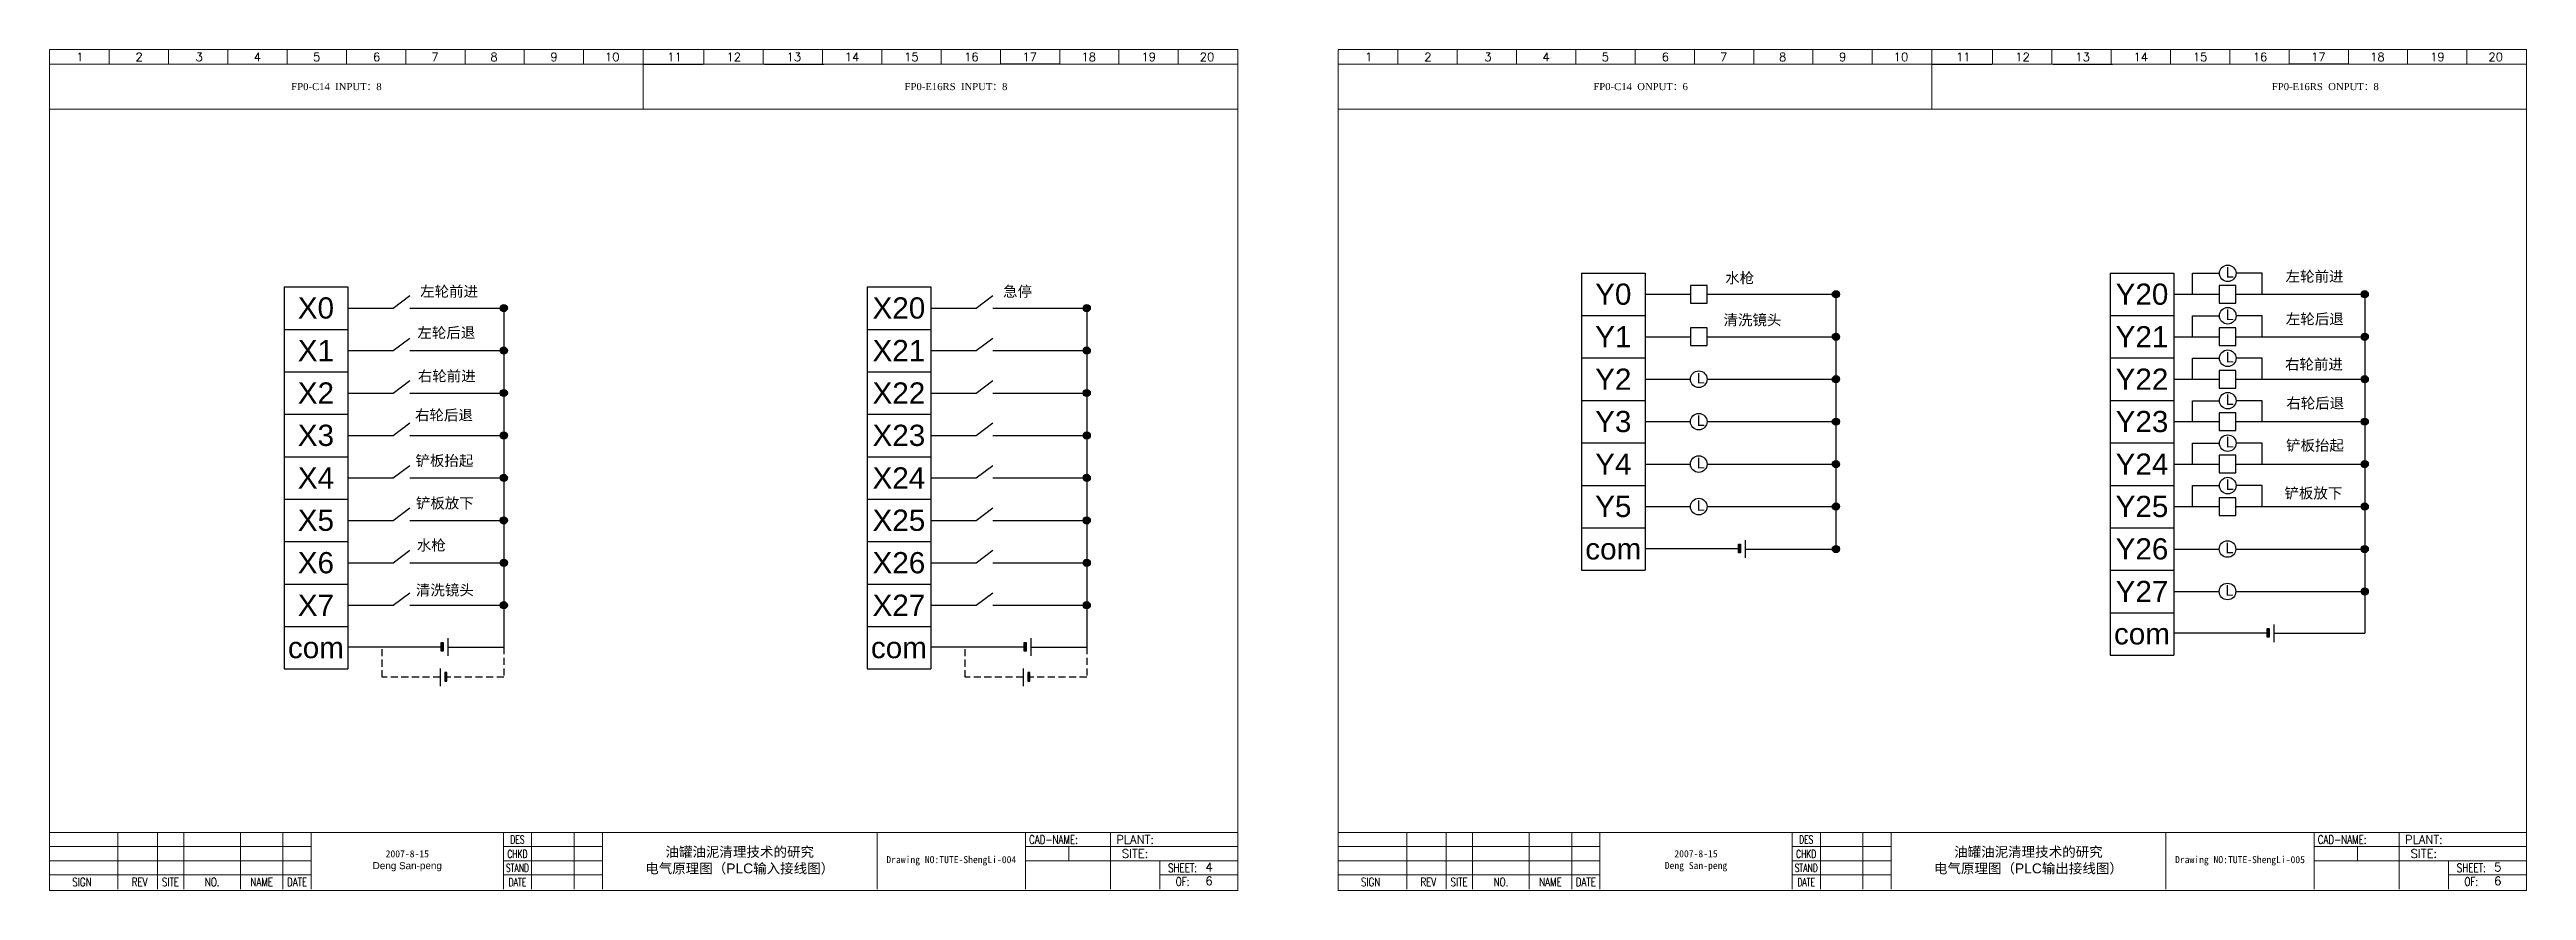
# Model space of a CAD drawing. Header units: millimetres. Extents: x 1552 to 2898, y -96 to 563.
# Drawn here: x 1552 to 2428, y -96 to 201 of the extents above; entities that cross this region are included whole.
import ezdxf
from ezdxf.enums import TextEntityAlignment as Align

# ---------------------------------------------------------------- set-up
doc = ezdxf.new("R2010")
doc.units = ezdxf.units.MM
doc.header["$LTSCALE"] = 5
doc.linetypes.add('DASHED', pattern=[0.75, 0.5, -0.25])
doc.layers.get('0').update_dxf_attribs({"lineweight": 15})
doc.layers.add('1轮廓实线层', color=7, linetype='Continuous')
doc.layers.add('6', color=1, linetype='DASHED')
doc.layers.add('2', color=4, linetype='Continuous', lineweight=15)
doc.styles.add('HZ0', font='TXT.SHX', dxfattribs={"width": 0.75, "bigfont": 'gbcbig.shx'})
doc.styles.add('ROMANC', font='ROMANC', dxfattribs={"height": 4})
doc.styles.get("Standard").update_dxf_attribs({"font": 'SimSun.ttf', "height": 2.5})
doc.styles.add('W1', font='ROMANC')

msp = doc.modelspace()

# ---------------------------------------------------------------- texts
at = {"color": 0, "style": 'ROMANC'}
for s, p in [('4', (1960.61, -88.93)), ('5', (2416.15, -88.93)), ('6', (1960.61, -93.77)), ('6', (2416.15, -93.77))]:
    msp.add_text(s, height=3, dxfattribs=at).set_placement(p)
at = {"attachment_point": 5}
for s, insert, char_height, width in [('油罐油泥清理技术的研究{\\fSimSun|b0|i0|c134|p54;\\P}电气原理图（{\\fArial|b0|i0|c0|p32;PLC}输入接线图）', (1795.97, -85.18), 3.5, 97.1017), ('Drawing NO:TUTE-ShengLi-004', (1870.77, -85.18), 2.5, 52.5), ('油罐油泥清理技术的研究{\\fSimSun|b0|i0|c134|p54;\\P}电气原理图（{\\fArial|b0|i0|c0|p32;PLC}输出接线图）', (2251.51, -85.18), 3.5, 97.1017), ('Drawing NO:TUTE-ShengLi-005', (2326.31, -85.18), 2.5, 52.5)]:
    msp.add_mtext(s, dxfattribs=dict(at, insert=insert, char_height=char_height, width=width))
at = {"layer": '1轮廓实线层'}
for s, insert, char_height, width, attachment_point in [('{\\fTimes New Roman|b0|i0|c0|p18;FP0-C14  INPUT}：{\\fTimes New Roman|b0|i0|c0|p18;8}', (1653.43, 188.34), 2.5, 146.8743, 5), ('{\\fTimes New Roman|b0|i0|c0|p18;FP0-E16RS  INPUT}：{\\fTimes New Roman|b0|i0|c0|p18;8}', (1872.43, 188.34), 2.5, 126.3242, 5), ('{\\fTimes New Roman|b0|i0|c0|p18;FP0-C14  ONPUT}：{\\fTimes New Roman|b0|i0|c0|p18;6}', (2114.43, 188.34), 2.5, 146.8743, 5), ('{\\fTimes New Roman|b0|i0|c0|p18;FP0-E16RS  ONPUT}：{\\fTimes New Roman|b0|i0|c0|p18;8}', (2356.46, 188.34), 2.5, 126.3242, 5), ('\\pt11.25;水枪', (2144.34, 122.62), 3.75, 39.9987, 1), ('{\\fArial|b0|i0|c0|p32;L}', (2321.22, 124.63), 3.75, 3.755, 1), ('左轮前进', (2342.43, 123.16), 3.75, 27.2353, 1), ('{\\fArial|b0|i0|c0|p32;X0}', (1646.17, 110.09), 7.5, 22.5, 5), ('左轮前进', (1683.02, 117.86), 3.75, 27.2353, 1), ('{\\fArial|b0|i0|c0|p32;X20}', (1852.25, 110.09), 7.5, 22.5, 5), ('急停', (1889.09, 117.86), 3.75, 27.2353, 1), ('{\\fArial|b0|i0|c0|p32;Y0}', (2104.77, 114.97), 7.5, 22.5, 5), ('{\\fArial|b0|i0|c0|p32;Y20}', (2291.66, 114.97), 7.5, 22.5, 5), ('清洗镜头', (2143.73, 107.79), 3.75, 27.2353, 1), ('{\\fArial|b0|i0|c0|p32;L}', (2321.22, 109.63), 3.75, 3.755, 1), ('左轮后退', (2342.51, 108.11), 3.75, 27.2353, 1), ('{\\fArial|b0|i0|c0|p32;X1}', (1646.17, 95.09), 7.5, 22.5, 5), ('左轮后退', (1682.04, 103.28), 3.75, 27.2353, 1), ('{\\fArial|b0|i0|c0|p32;X21}', (1852.25, 95.09), 7.5, 22.5, 5), ('{\\fArial|b0|i0|c0|p32;Y1}', (2104.77, 99.97), 7.5, 22.5, 5), ('{\\fArial|b0|i0|c0|p32;Y21}', (2291.66, 99.97), 7.5, 22.5, 5), ('右轮前进', (1682.18, 87.96), 3.75, 27.2353, 1), ('{\\fArial|b0|i0|c0|p32;Y2}', (2104.77, 84.97), 7.5, 22.5, 5), ('{\\fArial|b0|i0|c0|p32;Y22}', (2291.66, 84.97), 7.5, 22.5, 5), ('{\\fArial|b0|i0|c0|p32;L}', (2321.22, 94.63), 3.75, 3.755, 1), ('右轮前进', (2342.21, 92.12), 3.75, 27.2353, 1), ('{\\fArial|b0|i0|c0|p32;X2}', (1646.17, 80.09), 7.5, 22.5, 5), ('{\\fArial|b0|i0|c0|p32;X22}', (1852.25, 80.09), 7.5, 22.5, 5), ('{\\fArial|b0|i0|c0|p32;L}', (2134.25, 87.22), 3.75, 3.755, 1), ('{\\fArial|b0|i0|c0|p32;L}', (2321.22, 79.63), 3.75, 3.755, 1), ('右轮后退', (2342.67, 78.4), 3.75, 27.2353, 1), ('右轮后退', (1681.2, 74.17), 3.75, 27.2353, 1), ('{\\fArial|b0|i0|c0|p32;Y3}', (2104.77, 69.97), 7.5, 22.5, 5), ('{\\fArial|b0|i0|c0|p32;L}', (2134.25, 72.22), 3.75, 3.755, 1), ('{\\fArial|b0|i0|c0|p32;Y23}', (2291.66, 69.97), 7.5, 22.5, 5), ('{\\fArial|b0|i0|c0|p32;X3}', (1646.17, 65.09), 7.5, 22.5, 5), ('{\\fArial|b0|i0|c0|p32;X23}', (1852.25, 65.09), 7.5, 22.5, 5), ('{\\fArial|b0|i0|c0|p32;L}', (2321.22, 64.63), 3.75, 3.755, 1), ('铲板抬起', (2342.58, 63.47), 3.75, 27.2353, 1), ('{\\fArial|b0|i0|c0|p32;X4}', (1646.17, 50.09), 7.5, 22.5, 5), ('铲板抬起', (1681.37, 58.06), 3.75, 27.2353, 1), ('{\\fArial|b0|i0|c0|p32;X24}', (1852.25, 50.09), 7.5, 22.5, 5), ('{\\fArial|b0|i0|c0|p32;Y4}', (2104.77, 54.97), 7.5, 22.5, 5), ('{\\fArial|b0|i0|c0|p32;L}', (2134.25, 57.22), 3.75, 3.755, 1), ('{\\fArial|b0|i0|c0|p32;Y24}', (2291.66, 54.97), 7.5, 22.5, 5), ('{\\fArial|b0|i0|c0|p32;Y25}', (2291.66, 39.97), 7.5, 22.5, 5), ('{\\fArial|b0|i0|c0|p32;L}', (2321.22, 49.63), 3.75, 3.755, 1), ('铲板放下', (2342.01, 46.59), 3.75, 27.2353, 1), ('{\\fArial|b0|i0|c0|p32;X5}', (1646.17, 35.09), 7.5, 22.5, 5), ('铲板放下', (1681.51, 43.07), 3.75, 27.2353, 1), ('{\\fArial|b0|i0|c0|p32;X25}', (1852.25, 35.09), 7.5, 22.5, 5), ('{\\fArial|b0|i0|c0|p32;Y5}', (2104.77, 39.97), 7.5, 22.5, 5), ('{\\fArial|b0|i0|c0|p32;L}', (2134.25, 42.22), 3.75, 3.755, 1), ('\\pt11.25;水枪', (1681.84, 28.18), 3.75, 39.9987, 1), ('{\\fArial|b0|i0|c0|p32;com}', (2104.77, 24.97), 7.5, 22.5, 5), ('{\\fArial|b0|i0|c0|p32;Y26}', (2291.66, 24.97), 7.5, 22.5, 5), ('{\\fArial|b0|i0|c0|p32;L}', (2321.14, 27.22), 3.75, 3.755, 1), ('{\\fArial|b0|i0|c0|p32;X6}', (1646.17, 20.09), 7.5, 22.5, 5), ('{\\fArial|b0|i0|c0|p32;X26}', (1852.25, 20.09), 7.5, 22.5, 5), ('{\\fArial|b0|i0|c0|p32;X7}', (1646.17, 5.09), 7.5, 22.5, 5), ('清洗镜头', (1681.51, 12.34), 3.75, 27.2353, 1), ('{\\fArial|b0|i0|c0|p32;X27}', (1852.25, 5.09), 7.5, 22.5, 5), ('{\\fArial|b0|i0|c0|p32;Y27}', (2291.66, 9.97), 7.5, 22.5, 5), ('{\\fArial|b0|i0|c0|p32;L}', (2321.14, 12.22), 3.75, 3.755, 1), ('{\\fArial|b0|i0|c0|p32;com}', (1646.17, -9.91), 7.5, 22.5, 5), ('{\\fArial|b0|i0|c0|p32;com}', (1852.25, -9.91), 7.5, 22.5, 5), ('{\\fArial|b0|i0|c0|p32;com}', (2291.66, -5.03), 7.5, 22.5, 5), ('2007-8-15\\P{\\fArial|b0|i0|c0|p32;Deng San-peng}', (1678.47, -85.18), 2.5, 67.8983, 5), ('2007-8-15\\PDeng San-peng', (2134.01, -85.18), 2.5, 67.8983, 5)]:
    msp.add_mtext(s, dxfattribs=dict(at, insert=insert, char_height=char_height, width=width, attachment_point=attachment_point))
at = {"layer": '2', "color": 0, "style": 'W1'}
for s, p in [('1', (1562.75, 198.84)), ('2', (1583.69, 198.84)), ('3', (1604.9, 198.84)), ('4', (1625.48, 198.84)), ('5', (1646.44, 198.84)), ('6', (1667.66, 198.84)), ('7', (1688.24, 198.84)), ('8', (1709.12, 198.84)), ('9', (1730.33, 198.84)), ('10', (1750.91, 198.84)), ('11', (1772.96, 198.84)), ('12', (1793.9, 198.84)), ('13', (1815.12, 198.84)), ('14', (1835.7, 198.84)), ('15', (1856.65, 198.84)), ('16', (1877.87, 198.84)), ('17', (1898.45, 198.84)), ('18', (1919.33, 198.84)), ('19', (1940.55, 198.84)), ('20', (1961.13, 198.84)), ('1', (2018.29, 198.84)), ('2', (2039.23, 198.84)), ('3', (2060.45, 198.84)), ('4', (2081.03, 198.84)), ('5', (2101.98, 198.84)), ('6', (2123.2, 198.84)), ('7', (2143.78, 198.84)), ('8', (2164.66, 198.84)), ('9', (2185.87, 198.84)), ('10', (2206.45, 198.84)), ('11', (2228.5, 198.84)), ('12', (2249.44, 198.84)), ('13', (2270.66, 198.84)), ('14', (2291.24, 198.84)), ('15', (2312.2, 198.84)), ('16', (2333.41, 198.84)), ('17', (2353.99, 198.84)), ('18', (2374.87, 198.84)), ('19', (2396.09, 198.84)), ('20', (2416.67, 198.84)), ('PLANT:', (1935.75, -77.68)), ('PLANT:', (2391.29, -77.68)), ('SITE:', (1935.75, -82.61)), ('SITE:', (2391.29, -82.61))]:
    msp.add_text(s, height=3, dxfattribs=at).set_placement(p, align=Align.MIDDLE)
at = {"layer": '2', "color": 0, "style": 'HZ0'}
for s, height, width, p in [('DES', 2.8, 0.7, (1717.42, -77.68)), ('CAD-NAME:', 3, 0.75, (1906.88, -77.68)), ('DES', 2.8, 0.7, (2172.96, -77.68)), ('CAD-NAME:', 3, 0.75, (2362.42, -77.68)), ('STAND', 2.8, 0.7, (1717.42, -87.68)), ('CHKD', 2.8, 0.7, (1717.42, -82.77)), ('SHEET:', 3, 0.75, (1952.51, -87.68)), ('STAND', 2.8, 0.7, (2172.96, -87.68)), ('CHKD', 2.8, 0.7, (2172.96, -82.77)), ('SHEET:', 3, 0.75, (2408.05, -87.68)), ('SIGN', 3, 0.75, (1563.45, -92.68)), ('REV', 3, 0.75, (1583.86, -92.68)), ('SITE', 3, 0.75, (1594.75, -92.68)), ('NO.', 3, 0.75, (1609.52, -92.68)), ('NAME', 3, 0.75, (1627.02, -92.68)), ('DATE', 3, 0.75, (1639.52, -92.68)), ('DATE', 2.8, 0.7, (1717.42, -92.77)), ('OF:', 3, 0.75, (1952.51, -92.52)), ('SIGN', 3, 0.75, (2019, -92.68)), ('REV', 3, 0.75, (2039.4, -92.68)), ('SITE', 3, 0.75, (2050.29, -92.68)), ('NO.', 3, 0.75, (2065.06, -92.68)), ('NAME', 3, 0.75, (2082.56, -92.68)), ('DATE', 3, 0.75, (2095.06, -92.68)), ('DATE', 2.8, 0.7, (2172.96, -92.77)), ('OF:', 3, 0.75, (2408.05, -92.52))]:
    msp.add_text(s, height=height, dxfattribs=dict(at, width=width)).set_placement(p, align=Align.MIDDLE)

# ---------------------------------------------------------------- hatches: boundary and pattern name
at = {"layer": '1轮廓实线层'}
h = msp.add_hatch(color=256, dxfattribs=at)
h.paths.add_polyline_path([(2184.75, 114.97), (2182.21, 114.97, -1)])
h.paths.add_polyline_path([(2184.75, 114.97, -0.414214), (2183.48, 113.7), (2183.48, 114.97)])
h.paths.add_polyline_path([(2183.48, 113.7, -0.414214), (2182.21, 114.97), (2183.48, 114.97)])
h = msp.add_hatch(color=256, dxfattribs=at)
h.paths.add_polyline_path([(2371.65, 114.97), (2369.1, 114.97, -1)])
h.paths.add_polyline_path([(2371.65, 114.97, -0.414214), (2370.38, 113.7), (2370.38, 114.97)])
h.paths.add_polyline_path([(2370.38, 113.7, -0.414214), (2369.1, 114.97), (2370.38, 114.97)])
h = msp.add_hatch(color=256, dxfattribs=at)
h.paths.add_polyline_path([(1713.84, 110.09), (1711.29, 110.09, -1)])
h.paths.add_polyline_path([(1713.84, 110.09, -0.414214), (1712.57, 108.82), (1712.57, 110.09)])
h.paths.add_polyline_path([(1712.57, 108.82, -0.414214), (1711.29, 110.09), (1712.57, 110.09)])
h = msp.add_hatch(color=256, dxfattribs=at)
h.paths.add_polyline_path([(1919.91, 110.09), (1917.37, 110.09, -1)])
h.paths.add_polyline_path([(1919.91, 110.09, -0.414214), (1918.64, 108.82), (1918.64, 110.09)])
h.paths.add_polyline_path([(1918.64, 108.82, -0.414214), (1917.37, 110.09), (1918.64, 110.09)])
h = msp.add_hatch(color=256, dxfattribs=at)
h.paths.add_polyline_path([(1713.84, 95.09), (1711.29, 95.09, -1)])
h.paths.add_polyline_path([(1713.84, 95.09, -0.414214), (1712.57, 93.82), (1712.57, 95.09)])
h.paths.add_polyline_path([(1712.57, 93.82, -0.414214), (1711.29, 95.09), (1712.57, 95.09)])
h = msp.add_hatch(color=256, dxfattribs=at)
h.paths.add_polyline_path([(1919.91, 95.09), (1917.37, 95.09, -1)])
h.paths.add_polyline_path([(1919.91, 95.09, -0.414214), (1918.64, 93.82), (1918.64, 95.09)])
h.paths.add_polyline_path([(1918.64, 93.82, -0.414214), (1917.37, 95.09), (1918.64, 95.09)])
h = msp.add_hatch(color=256, dxfattribs=at)
h.paths.add_polyline_path([(2184.75, 99.97), (2182.21, 99.97, -1)])
h.paths.add_polyline_path([(2184.75, 99.97, -0.414214), (2183.48, 98.7), (2183.48, 99.97)])
h.paths.add_polyline_path([(2183.48, 98.7, -0.414214), (2182.21, 99.97), (2183.48, 99.97)])
h = msp.add_hatch(color=256, dxfattribs=at)
h.paths.add_polyline_path([(2371.65, 99.97), (2369.1, 99.97, -1)])
h.paths.add_polyline_path([(2371.65, 99.97, -0.414214), (2370.38, 98.7), (2370.38, 99.97)])
h.paths.add_polyline_path([(2370.38, 98.7, -0.414214), (2369.1, 99.97), (2370.38, 99.97)])
h = msp.add_hatch(color=256, dxfattribs=at)
h.paths.add_polyline_path([(1713.84, 80.09), (1711.29, 80.09, -1)])
h.paths.add_polyline_path([(1713.84, 80.09, -0.414214), (1712.57, 78.82), (1712.57, 80.09)])
h.paths.add_polyline_path([(1712.57, 78.82, -0.414214), (1711.29, 80.09), (1712.57, 80.09)])
h = msp.add_hatch(color=256, dxfattribs=at)
h.paths.add_polyline_path([(1919.91, 80.09), (1917.37, 80.09, -1)])
h.paths.add_polyline_path([(1919.91, 80.09, -0.414214), (1918.64, 78.82), (1918.64, 80.09)])
h.paths.add_polyline_path([(1918.64, 78.82, -0.414214), (1917.37, 80.09), (1918.64, 80.09)])
h = msp.add_hatch(color=256, dxfattribs=at)
h.paths.add_polyline_path([(2184.75, 84.97), (2182.21, 84.97, -1)])
h.paths.add_polyline_path([(2184.75, 84.97, -0.414214), (2183.48, 83.7), (2183.48, 84.97)])
h.paths.add_polyline_path([(2183.48, 83.7, -0.414214), (2182.21, 84.97), (2183.48, 84.97)])
h = msp.add_hatch(color=256, dxfattribs=at)
h.paths.add_polyline_path([(2371.65, 84.97), (2369.1, 84.97, -1)])
h.paths.add_polyline_path([(2371.65, 84.97, -0.414214), (2370.38, 83.7), (2370.38, 84.97)])
h.paths.add_polyline_path([(2370.38, 83.7, -0.414214), (2369.1, 84.97), (2370.38, 84.97)])
h = msp.add_hatch(color=256, dxfattribs=at)
h.paths.add_polyline_path([(2184.75, 69.97), (2182.21, 69.97, -1)])
h.paths.add_polyline_path([(2184.75, 69.97, -0.414214), (2183.48, 68.7), (2183.48, 69.97)])
h.paths.add_polyline_path([(2183.48, 68.7, -0.414214), (2182.21, 69.97), (2183.48, 69.97)])
h = msp.add_hatch(color=256, dxfattribs=at)
h.paths.add_polyline_path([(2371.65, 69.97), (2369.1, 69.97, -1)])
h.paths.add_polyline_path([(2371.65, 69.97, -0.414214), (2370.38, 68.7), (2370.38, 69.97)])
h.paths.add_polyline_path([(2370.38, 68.7, -0.414214), (2369.1, 69.97), (2370.38, 69.97)])
h = msp.add_hatch(color=256, dxfattribs=at)
h.paths.add_polyline_path([(1713.84, 65.09), (1711.29, 65.09, -1)])
h.paths.add_polyline_path([(1713.84, 65.09, -0.414214), (1712.57, 63.82), (1712.57, 65.09)])
h.paths.add_polyline_path([(1712.57, 63.82, -0.414214), (1711.29, 65.09), (1712.57, 65.09)])
h = msp.add_hatch(color=256, dxfattribs=at)
h.paths.add_polyline_path([(1919.91, 65.09), (1917.37, 65.09, -1)])
h.paths.add_polyline_path([(1919.91, 65.09, -0.414214), (1918.64, 63.82), (1918.64, 65.09)])
h.paths.add_polyline_path([(1918.64, 63.82, -0.414214), (1917.37, 65.09), (1918.64, 65.09)])
h = msp.add_hatch(color=256, dxfattribs=at)
h.paths.add_polyline_path([(2184.75, 54.97), (2182.21, 54.97, -1)])
h.paths.add_polyline_path([(2184.75, 54.97, -0.414214), (2183.48, 53.7), (2183.48, 54.97)])
h.paths.add_polyline_path([(2183.48, 53.7, -0.414214), (2182.21, 54.97), (2183.48, 54.97)])
h = msp.add_hatch(color=256, dxfattribs=at)
h.paths.add_polyline_path([(2371.65, 54.97), (2369.1, 54.97, -1)])
h.paths.add_polyline_path([(2371.65, 54.97, -0.414214), (2370.38, 53.7), (2370.38, 54.97)])
h.paths.add_polyline_path([(2370.38, 53.7, -0.414214), (2369.1, 54.97), (2370.38, 54.97)])
h = msp.add_hatch(color=256, dxfattribs=at)
h.paths.add_polyline_path([(1713.84, 50.09), (1711.29, 50.09, -1)])
h.paths.add_polyline_path([(1713.84, 50.09, -0.414214), (1712.57, 48.82), (1712.57, 50.09)])
h.paths.add_polyline_path([(1712.57, 48.82, -0.414214), (1711.29, 50.09), (1712.57, 50.09)])
h = msp.add_hatch(color=256, dxfattribs=at)
h.paths.add_polyline_path([(1919.91, 50.09), (1917.37, 50.09, -1)])
h.paths.add_polyline_path([(1919.91, 50.09, -0.414214), (1918.64, 48.82), (1918.64, 50.09)])
h.paths.add_polyline_path([(1918.64, 48.82, -0.414214), (1917.37, 50.09), (1918.64, 50.09)])
h = msp.add_hatch(color=256, dxfattribs=at)
h.paths.add_polyline_path([(1713.84, 35.09), (1711.29, 35.09, -1)])
h.paths.add_polyline_path([(1713.84, 35.09, -0.414214), (1712.57, 33.82), (1712.57, 35.09)])
h.paths.add_polyline_path([(1712.57, 33.82, -0.414214), (1711.29, 35.09), (1712.57, 35.09)])
h = msp.add_hatch(color=256, dxfattribs=at)
h.paths.add_polyline_path([(1919.91, 35.09), (1917.37, 35.09, -1)])
h.paths.add_polyline_path([(1919.91, 35.09, -0.414214), (1918.64, 33.82), (1918.64, 35.09)])
h.paths.add_polyline_path([(1918.64, 33.82, -0.414214), (1917.37, 35.09), (1918.64, 35.09)])
h = msp.add_hatch(color=256, dxfattribs=at)
h.paths.add_polyline_path([(2184.75, 39.97), (2182.21, 39.97, -1)])
h.paths.add_polyline_path([(2184.75, 39.97, -0.414214), (2183.48, 38.7), (2183.48, 39.97)])
h.paths.add_polyline_path([(2183.48, 38.7, -0.414214), (2182.21, 39.97), (2183.48, 39.97)])
h = msp.add_hatch(color=256, dxfattribs=at)
h.paths.add_polyline_path([(2371.65, 39.97), (2369.1, 39.97, -1)])
h.paths.add_polyline_path([(2371.65, 39.97, -0.414214), (2370.38, 38.7), (2370.38, 39.97)])
h.paths.add_polyline_path([(2370.38, 38.7, -0.414214), (2369.1, 39.97), (2370.38, 39.97)])
for points in [[(2149.78, 26.65), (2148.99, 26.65), (2148.99, 23.57), (2149.78, 23.57)], [(1691.18, -8.01), (1690.39, -8.01), (1690.39, -11.1), (1691.18, -11.1)], [(1897.26, -8.01), (1896.47, -8.01), (1896.47, -11.1), (1897.26, -11.1)], [(2336.67, -3.13), (2335.88, -3.13), (2335.88, -6.22), (2336.67, -6.22)], [(1691.7, -18.68), (1692.49, -18.68), (1692.49, -21.76), (1691.7, -21.76)], [(1897.77, -18.68), (1898.56, -18.68), (1898.56, -21.76), (1897.77, -21.76)]]:
    msp.add_hatch(color=256, dxfattribs=at).paths.add_polyline_path(points)
h = msp.add_hatch(color=256, dxfattribs=at)
h.paths.add_polyline_path([(1713.84, 20.09), (1711.29, 20.09, -1)])
h.paths.add_polyline_path([(1713.84, 20.09, -0.414214), (1712.57, 18.82), (1712.57, 20.09)])
h.paths.add_polyline_path([(1712.57, 18.82, -0.414214), (1711.29, 20.09), (1712.57, 20.09)])
h = msp.add_hatch(color=256, dxfattribs=at)
h.paths.add_polyline_path([(1919.91, 20.09), (1917.37, 20.09, -1)])
h.paths.add_polyline_path([(1919.91, 20.09, -0.414214), (1918.64, 18.82), (1918.64, 20.09)])
h.paths.add_polyline_path([(1918.64, 18.82, -0.414214), (1917.37, 20.09), (1918.64, 20.09)])
h = msp.add_hatch(color=256, dxfattribs=at)
h.paths.add_polyline_path([(2184.75, 24.97), (2182.21, 24.97, -1)])
h.paths.add_polyline_path([(2184.75, 24.97, -0.414214), (2183.48, 23.7), (2183.48, 24.97)])
h.paths.add_polyline_path([(2183.48, 23.7, -0.414214), (2182.21, 24.97), (2183.48, 24.97)])
h = msp.add_hatch(color=256, dxfattribs=at)
h.paths.add_polyline_path([(2371.65, 24.97), (2369.1, 24.97, -1)])
h.paths.add_polyline_path([(2371.65, 24.97, -0.414214), (2370.38, 23.7), (2370.38, 24.97)])
h.paths.add_polyline_path([(2370.38, 23.7, -0.414214), (2369.1, 24.97), (2370.38, 24.97)])
h = msp.add_hatch(color=256, dxfattribs=at)
h.paths.add_polyline_path([(2371.65, 9.97), (2369.1, 9.97, -1)])
h.paths.add_polyline_path([(2371.65, 9.97, -0.414214), (2370.38, 8.7), (2370.38, 9.97)])
h.paths.add_polyline_path([(2370.38, 8.7, -0.414214), (2369.1, 9.97), (2370.38, 9.97)])
h = msp.add_hatch(color=256, dxfattribs=at)
h.paths.add_polyline_path([(1713.84, 5.09), (1711.29, 5.09, -1)])
h.paths.add_polyline_path([(1713.84, 5.09, -0.414214), (1712.57, 3.82), (1712.57, 5.09)])
h.paths.add_polyline_path([(1712.57, 3.82, -0.414214), (1711.29, 5.09), (1712.57, 5.09)])
h = msp.add_hatch(color=256, dxfattribs=at)
h.paths.add_polyline_path([(1919.91, 5.09), (1917.37, 5.09, -1)])
h.paths.add_polyline_path([(1919.91, 5.09, -0.414214), (1918.64, 3.82), (1918.64, 5.09)])
h.paths.add_polyline_path([(1918.64, 3.82, -0.414214), (1917.37, 5.09), (1918.64, 5.09)])

# ---------------------------------------------------------------- linework, layer by layer
at = {"color": 0}
for p, q in [((1972.02, 201.44), (1552.02, 201.44)), ((2427.56, 201.44), (2007.56, 201.44)), ((1919.52, -75.18), (1927.02, -75.18)), ((2375.06, -75.18), (2382.56, -75.18))]:
    msp.add_line(p, q, dxfattribs=at)
at = {"linetype": 'Continuous'}
for p, q in [((1573.06, 201.41), (1573.06, 196.34)), ((1594.03, 196.29), (1594.03, 201.41)), ((1615.01, 201.41), (1615.01, 196.34)), ((1635.98, 201.41), (1635.98, 196.34)), ((1656.95, 201.41), (1656.95, 196.34)), ((1677.92, 201.41), (1677.92, 196.34)), ((1698.9, 201.41), (1698.9, 196.34)), ((1719.76, 201.41), (1719.76, 196.29)), ((1740.79, 201.41), (1740.79, 196.34)), ((1761.8, 201.41), (1761.8, 180.34)), ((1783.27, 201.41), (1783.27, 196.34)), ((1804.25, 196.34), (1804.25, 201.41)), ((1825.22, 201.41), (1825.22, 196.34)), ((1846.19, 201.41), (1846.19, 196.34)), ((1867.16, 201.41), (1867.16, 196.34)), ((1888.14, 201.41), (1888.14, 196.34)), ((1909.11, 201.41), (1909.11, 196.34)), ((1929.98, 201.41), (1929.98, 196.29)), ((1951, 201.41), (1951, 196.34)), ((2028.6, 201.41), (2028.6, 196.34)), ((2049.57, 196.29), (2049.57, 201.41)), ((2070.55, 201.41), (2070.55, 196.34)), ((2091.52, 201.41), (2091.52, 196.34)), ((2112.49, 201.41), (2112.49, 196.34)), ((2133.46, 201.41), (2133.46, 196.34)), ((2154.44, 201.41), (2154.44, 196.34)), ((2175.3, 201.41), (2175.3, 196.29)), ((2196.33, 201.41), (2196.33, 196.34)), ((2217.35, 201.41), (2217.35, 180.34)), ((2238.82, 201.41), (2238.82, 196.34)), ((2259.79, 196.34), (2259.79, 201.41)), ((2280.76, 201.41), (2280.76, 196.34)), ((2301.73, 201.41), (2301.73, 196.34)), ((2322.71, 201.41), (2322.71, 196.34)), ((2343.68, 201.41), (2343.68, 196.34)), ((2364.65, 201.41), (2364.65, 196.34)), ((2385.52, 201.41), (2385.52, 196.29)), ((2406.54, 201.41), (2406.54, 196.34))]:
    msp.add_line(p, q, dxfattribs=at)
at = {"layer": '1轮廓实线层'}
for p, q in [((1761.99, 196.34), (1783, 196.34)), ((1761.99, 196.34), (1783, 196.34)), ((1804.7, 196.34), (1825.72, 196.34)), ((1888.14, 196.39), (1909.15, 196.39)), ((2217.53, 196.34), (2238.55, 196.34)), ((2217.53, 196.34), (2238.55, 196.34)), ((2260.24, 196.34), (2281.26, 196.34)), ((2343.68, 196.39), (2364.69, 196.39)), ((1634.92, 117.59), (1634.92, 57.59)), ((1634.92, 117.59), (1657.42, 117.59)), ((1657.42, 117.59), (1657.42, -17.41)), ((1673.46, 110.09), (1679.32, 114.52)), ((1841, 117.59), (1863.5, 117.59)), ((1841, 117.59), (1841, 57.59)), ((1863.5, 117.59), (1863.5, -17.41)), ((1879.53, 110.09), (1885.4, 114.52)), ((2093.52, 122.47), (2093.52, 62.47)), ((2093.52, 122.47), (2116.02, 122.47)), ((2116.02, 122.47), (2116.02, 17.47)), ((2116.02, 114.97), (2132.05, 114.97)), ((2137.91, 114.97), (2183.48, 114.97)), ((2183.48, 116.24), (2183.48, 55.19)), ((2280.41, 122.47), (2302.91, 122.47)), ((2280.41, 122.47), (2280.41, 62.47)), ((2302.91, 122.47), (2302.91, -12.53)), ((2302.91, 114.97), (2318.95, 114.97)), ((2309.57, 114.97), (2309.57, 122.38)), ((2309.57, 122.38), (2319.03, 122.38)), ((2324.81, 114.97), (2370.38, 114.97)), ((2334.19, 122.38), (2324.89, 122.38)), ((2334.19, 114.97), (2334.19, 122.38)), ((2370.38, 116.24), (2370.38, 55.19)), ((1657.42, 110.09), (1673.46, 110.09)), ((1679.32, 110.09), (1712.57, 110.09)), ((1712.57, 111.36), (1712.57, 50.31)), ((1863.5, 110.09), (1879.53, 110.09)), ((1885.4, 110.09), (1918.64, 110.09)), ((1918.64, 111.36), (1918.64, 50.31)), ((2093.52, 107.47), (2116.02, 107.47)), ((2280.41, 107.47), (2302.91, 107.47)), ((2309.57, 107.38), (2319.03, 107.38)), ((2309.57, 99.97), (2309.57, 107.38)), ((2334.19, 107.38), (2324.89, 107.38)), ((2334.19, 99.97), (2334.19, 107.38)), ((1634.92, 102.59), (1657.42, 102.59)), ((1673.46, 95.09), (1679.32, 99.52)), ((1841, 102.59), (1863.5, 102.59)), ((1879.53, 95.09), (1885.4, 99.52)), ((2116.02, 99.97), (2132.05, 99.97)), ((2137.91, 99.97), (2183.48, 99.97)), ((2302.91, 99.97), (2318.95, 99.97)), ((2324.81, 99.97), (2370.38, 99.97)), ((1634.92, 87.59), (1657.42, 87.59)), ((1657.42, 95.09), (1673.46, 95.09)), ((1679.32, 95.09), (1712.57, 95.09)), ((1841, 87.59), (1863.5, 87.59)), ((1863.5, 95.09), (1879.53, 95.09)), ((1885.4, 95.09), (1918.64, 95.09)), ((2093.52, 92.47), (2116.02, 92.47)), ((2280.41, 92.47), (2302.91, 92.47)), ((2309.57, 84.97), (2309.57, 92.38)), ((2309.57, 92.38), (2319.03, 92.38)), ((2334.19, 92.38), (2324.89, 92.38)), ((2334.19, 84.97), (2334.19, 92.38)), ((1657.42, 80.09), (1673.46, 80.09)), ((1673.46, 80.09), (1679.32, 84.52)), ((1679.32, 80.09), (1712.57, 80.09)), ((1863.5, 80.09), (1879.53, 80.09)), ((1879.53, 80.09), (1885.4, 84.52)), ((1885.4, 80.09), (1918.64, 80.09)), ((2116.02, 84.97), (2132.05, 84.97)), ((2137.91, 84.97), (2183.48, 84.97)), ((2302.91, 84.97), (2318.95, 84.97)), ((2324.81, 84.97), (2370.38, 84.97)), ((1634.92, 72.59), (1657.42, 72.59)), ((1841, 72.59), (1863.5, 72.59)), ((2093.52, 77.47), (2116.02, 77.47)), ((2280.41, 77.47), (2302.91, 77.47)), ((2309.57, 77.38), (2319.03, 77.38)), ((2309.57, 69.97), (2309.57, 77.38)), ((2334.19, 77.38), (2324.89, 77.38)), ((2334.19, 69.97), (2334.19, 77.38)), ((1657.42, 65.09), (1673.46, 65.09)), ((1673.46, 65.09), (1679.32, 69.52)), ((1679.32, 65.09), (1712.57, 65.09)), ((1863.5, 65.09), (1879.53, 65.09)), ((1879.53, 65.09), (1885.4, 69.52)), ((1885.4, 65.09), (1918.64, 65.09)), ((2093.52, 62.47), (2116.02, 62.47)), ((2093.52, 62.47), (2093.52, 17.47)), ((2093.52, 62.47), (2116.02, 62.47)), ((2093.52, 62.47), (2116.02, 62.47)), ((2116.02, 69.97), (2132.05, 69.97)), ((2116.02, 62.47), (2116.02, 54.97)), ((2137.91, 69.97), (2183.48, 69.97)), ((2280.41, 62.47), (2302.91, 62.47)), ((2280.41, 62.47), (2302.91, 62.47)), ((2280.41, 62.47), (2280.41, -12.53)), ((2280.41, 62.47), (2302.91, 62.47)), ((2302.91, 69.97), (2318.95, 69.97)), ((2302.91, 62.47), (2302.91, 54.97)), ((2309.57, 54.97), (2309.57, 62.38)), ((2309.57, 62.38), (2319.03, 62.38)), ((2324.81, 69.97), (2370.38, 69.97)), ((2334.19, 62.38), (2324.89, 62.38)), ((2334.19, 54.97), (2334.19, 62.38)), ((1634.92, 57.59), (1657.42, 57.59)), ((1634.92, 57.59), (1634.92, -17.41)), ((1634.92, 57.59), (1657.42, 57.59)), ((1634.92, 57.59), (1657.42, 57.59)), ((1657.42, 57.59), (1657.42, 50.09)), ((1673.46, 50.09), (1679.32, 54.52)), ((1841, 57.59), (1863.5, 57.59)), ((1841, 57.59), (1863.5, 57.59)), ((1841, 57.59), (1841, -17.41)), ((1841, 57.59), (1863.5, 57.59)), ((1863.5, 57.59), (1863.5, 50.09)), ((1879.53, 50.09), (1885.4, 54.52)), ((2116.02, 54.97), (2132.05, 54.97)), ((2137.91, 54.97), (2183.48, 54.97)), ((2183.48, 56.24), (2183.48, 25.72)), ((2302.91, 54.97), (2318.95, 54.97)), ((2324.81, 54.97), (2370.38, 54.97)), ((2370.38, 56.24), (2370.38, -4.81)), ((1657.42, 50.09), (1673.46, 50.09)), ((1679.32, 50.09), (1712.57, 50.09)), ((1712.57, 51.36), (1712.57, -9.69)), ((1863.5, 50.09), (1879.53, 50.09)), ((1885.4, 50.09), (1918.64, 50.09)), ((1918.64, 51.36), (1918.64, -9.69)), ((2093.52, 47.47), (2116.02, 47.47)), ((2280.41, 47.47), (2302.91, 47.47)), ((2309.57, 47.38), (2319.03, 47.38)), ((2309.57, 39.97), (2309.57, 47.38)), ((2334.19, 47.38), (2324.89, 47.38)), ((2334.19, 39.97), (2334.19, 47.38)), ((1634.92, 42.59), (1657.42, 42.59)), ((1657.42, 35.09), (1673.46, 35.09)), ((1673.46, 35.09), (1679.32, 39.52)), ((1679.32, 35.09), (1712.57, 35.09)), ((1841, 42.59), (1863.5, 42.59)), ((1863.5, 35.09), (1879.53, 35.09)), ((1879.53, 35.09), (1885.4, 39.52)), ((1885.4, 35.09), (1918.64, 35.09)), ((2116.02, 39.97), (2132.05, 39.97)), ((2137.91, 39.97), (2183.48, 39.97)), ((2302.91, 39.97), (2318.95, 39.97)), ((2324.81, 39.97), (2370.38, 39.97)), ((1634.92, 27.59), (1657.42, 27.59)), ((1841, 27.59), (1863.5, 27.59)), ((2093.52, 32.47), (2116.02, 32.47)), ((2151.37, 28.11), (2151.37, 21.84)), ((2280.41, 32.47), (2302.91, 32.47)), ((1657.42, 20.09), (1673.46, 20.09)), ((1673.46, 20.09), (1679.32, 24.52)), ((1679.32, 20.09), (1712.57, 20.09)), ((1863.5, 20.09), (1879.53, 20.09)), ((1879.53, 20.09), (1885.4, 24.52)), ((1885.4, 20.09), (1918.64, 20.09)), ((2116.02, 25.11), (2148.99, 25.11)), ((2151.37, 24.97), (2183.48, 24.97)), ((2302.91, 24.97), (2318.95, 24.97)), ((2324.81, 24.97), (2370.38, 24.97)), ((1634.92, 12.59), (1657.42, 12.59)), ((1673.46, 5.09), (1679.32, 9.52)), ((1841, 12.59), (1863.5, 12.59)), ((1879.53, 5.09), (1885.4, 9.52)), ((2093.52, 17.47), (2116.02, 17.47)), ((2280.41, 17.47), (2302.91, 17.47)), ((2302.91, 9.97), (2318.95, 9.97)), ((2324.81, 9.97), (2370.38, 9.97)), ((1657.42, 5.09), (1673.46, 5.09)), ((1679.32, 5.09), (1712.57, 5.09)), ((1863.5, 5.09), (1879.53, 5.09)), ((1885.4, 5.09), (1918.64, 5.09)), ((2280.41, 2.47), (2302.91, 2.47)), ((1634.92, -2.41), (1657.42, -2.41)), ((1692.78, -6.56), (1692.78, -12.82)), ((1841, -2.41), (1863.5, -2.41)), ((1898.85, -6.56), (1898.85, -12.82)), ((2302.91, -4.67), (2335.88, -4.67)), ((2338.27, -1.68), (2338.27, -7.94)), ((2338.27, -4.81), (2370.38, -4.81)), ((1634.92, -17.41), (1657.42, -17.41)), ((1657.42, -9.55), (1690.39, -9.55)), ((1690.11, -17.23), (1690.11, -23.49)), ((1692.78, -9.69), (1712.57, -9.69)), ((1841, -17.41), (1863.5, -17.41)), ((1863.5, -9.55), (1896.47, -9.55)), ((1896.18, -17.23), (1896.18, -23.49)), ((1898.85, -9.69), (1918.64, -9.69)), ((2280.41, -12.53), (2302.91, -12.53))]:
    msp.add_line(p, q, dxfattribs=at)
for points in [[(2132.05, 111.85), (2137.91, 111.85), (2137.91, 118.1), (2132.05, 118.1)], [(2318.95, 111.85), (2324.81, 111.85), (2324.81, 118.1), (2318.95, 118.1)], [(2132.05, 96.85), (2137.91, 96.85), (2137.91, 103.1), (2132.05, 103.1)], [(2318.95, 96.85), (2324.81, 96.85), (2324.81, 103.1), (2318.95, 103.1)], [(2318.95, 81.85), (2324.81, 81.85), (2324.81, 88.1), (2318.95, 88.1)], [(2318.95, 66.85), (2324.81, 66.85), (2324.81, 73.1), (2318.95, 73.1)], [(2318.95, 51.85), (2324.81, 51.85), (2324.81, 58.1), (2318.95, 58.1)], [(2318.95, 51.85), (2324.81, 51.85), (2324.81, 58.1), (2318.95, 58.1)], [(2318.95, 36.85), (2324.81, 36.85), (2324.81, 43.1), (2318.95, 43.1)], [(2318.95, 36.85), (2324.81, 36.85), (2324.81, 43.1), (2318.95, 43.1)], [(2318.95, 36.85), (2324.81, 36.85), (2324.81, 43.1), (2318.95, 43.1)], [(2148.99, 26.65), (2149.78, 26.65), (2149.78, 23.57), (2148.99, 23.57)], [(1690.39, -8.01), (1691.18, -8.01), (1691.18, -11.1), (1690.39, -11.1)], [(1896.47, -8.01), (1897.26, -8.01), (1897.26, -11.1), (1896.47, -11.1)], [(2335.88, -3.13), (2336.67, -3.13), (2336.67, -6.22), (2335.88, -6.22)], [(1692.49, -18.68), (1691.7, -18.68), (1691.7, -21.76), (1692.49, -21.76)], [(1898.56, -18.68), (1897.77, -18.68), (1897.77, -21.76), (1898.56, -21.76)]]:
    msp.add_lwpolyline(points, close=True, dxfattribs=at)
for centre, radius in [((2321.96, 122.38), 2.93), ((2183.48, 114.97), 1.27), ((2370.38, 114.97), 1.27), ((1712.57, 110.09), 1.27), ((1918.64, 110.09), 1.27), ((2321.96, 107.38), 2.93), ((1712.57, 95.09), 1.27), ((1918.64, 95.09), 1.27), ((2183.48, 99.97), 1.27), ((2370.38, 99.97), 1.27), ((2134.98, 84.97), 2.93), ((2321.96, 92.38), 2.93), ((1712.57, 80.09), 1.27), ((1918.64, 80.09), 1.27), ((2183.48, 84.97), 1.27), ((2321.96, 77.38), 2.93), ((2370.38, 84.97), 1.27), ((2134.98, 69.97), 2.93), ((2183.48, 69.97), 1.27), ((2370.38, 69.97), 1.27), ((1712.57, 65.09), 1.27), ((1918.64, 65.09), 1.27), ((2321.96, 62.38), 2.93), ((2134.98, 54.97), 2.93), ((2183.48, 54.97), 1.27), ((2370.38, 54.97), 1.27), ((1712.57, 50.09), 1.27), ((1918.64, 50.09), 1.27), ((2321.96, 47.38), 2.93), ((1712.57, 35.09), 1.27), ((1918.64, 35.09), 1.27), ((2134.98, 39.97), 2.93), ((2183.48, 39.97), 1.27), ((2370.38, 39.97), 1.27), ((2321.88, 24.97), 2.93), ((1712.57, 20.09), 1.27), ((1918.64, 20.09), 1.27), ((2183.48, 24.97), 1.27), ((2370.38, 24.97), 1.27), ((2321.88, 9.97), 2.93), ((2370.38, 9.97), 1.27), ((1712.57, 5.09), 1.27), ((1918.64, 5.09), 1.27)]:
    msp.add_circle(centre, radius, dxfattribs=at)
at = {"layer": '2', "color": 0}
for p, q in [((1972.02, -95.66), (1972.02, 201.44)), ((2427.56, -95.66), (2427.56, 201.44)), ((1552.02, 201.34), (1552.02, -95.66)), ((1971.95, 196.34), (1552.02, 196.34)), ((2007.56, 201.34), (2007.56, -95.66)), ((2427.5, 196.34), (2007.56, 196.34)), ((1971.95, 180.34), (1552.02, 180.34)), ((2427.5, 180.34), (2007.56, 180.34)), ((1552.01, -75.18), (1971.93, -75.18)), ((1576.21, -75.18), (1576.21, -95.18)), ((1590.16, -75.18), (1590.16, -95.18)), ((1599.52, -75.18), (1599.52, -95.18)), ((1619.52, -75.18), (1619.52, -95.18)), ((1634.52, -75.18), (1634.52, -95.18)), ((1644.52, -75.18), (1644.52, -95.18)), ((1712.42, -75.18), (1712.42, -95.18)), ((1722.42, -75.18), (1722.42, -95.18)), ((1737.42, -75.18), (1737.42, -95.18)), ((1747.42, -75.18), (1747.42, -95.18)), ((1844.52, -75.18), (1844.52, -95.18)), ((1897.02, -75.18), (1897.02, -95.18)), ((1926.99, -75.14), (1926.99, -95.18)), ((2007.55, -75.18), (2427.47, -75.18)), ((2031.75, -75.18), (2031.75, -95.18)), ((2045.7, -75.18), (2045.7, -95.18)), ((2055.06, -75.18), (2055.06, -95.18)), ((2075.06, -75.18), (2075.06, -95.18)), ((2090.06, -75.18), (2090.06, -95.18)), ((2100.06, -75.18), (2100.06, -95.18)), ((2167.96, -75.18), (2167.96, -95.18)), ((2177.96, -75.18), (2177.96, -95.18)), ((2192.96, -75.18), (2192.96, -95.18)), ((2202.96, -75.18), (2202.96, -95.18)), ((2300.06, -75.18), (2300.06, -95.18)), ((2352.56, -75.18), (2352.56, -95.18)), ((2382.53, -75.14), (2382.53, -95.18)), ((1552.01, -80.18), (1644.52, -80.18)), ((1552.01, -85.18), (1644.52, -85.18)), ((1712.42, -80.18), (1747.42, -80.18)), ((1747.42, -85.18), (1712.42, -85.18)), ((1971.93, -80.18), (1897.02, -80.18)), ((1971.93, -85.18), (1897.02, -85.18)), ((1912.28, -80.18), (1912.28, -85.18)), ((1944.5, -85.18), (1944.5, -95.18)), ((2007.55, -80.18), (2100.06, -80.18)), ((2007.55, -85.18), (2100.06, -85.18)), ((2167.96, -80.18), (2202.96, -80.18)), ((2202.96, -85.18), (2167.96, -85.18)), ((2427.47, -80.18), (2352.56, -80.18)), ((2427.47, -85.18), (2352.56, -85.18)), ((2367.82, -80.18), (2367.82, -85.18)), ((2400.05, -85.18), (2400.05, -95.18)), ((1552.01, -90.18), (1644.52, -90.18)), ((1552.02, -95.66), (1972.02, -95.66)), ((1712.42, -90.18), (1747.42, -90.18)), ((1944.47, -90.18), (1971.93, -90.18)), ((2007.55, -90.18), (2100.06, -90.18)), ((2007.56, -95.66), (2427.56, -95.66)), ((2167.96, -90.18), (2202.96, -90.18)), ((2400.01, -90.18), (2427.47, -90.18))]:
    msp.add_line(p, q, dxfattribs=at)
at = {"layer": '6'}
for p, q in [((1669.63, -20.36), (1669.63, -9.55)), ((1712.57, -9.69), (1712.57, -20.36)), ((1875.7, -20.36), (1875.7, -9.55)), ((1918.64, -9.69), (1918.64, -20.36)), ((1690.11, -20.36), (1669.63, -20.36)), ((1712.57, -20.36), (1691.7, -20.36)), ((1896.18, -20.36), (1875.7, -20.36)), ((1918.64, -20.36), (1897.77, -20.36))]:
    msp.add_line(p, q, dxfattribs=at)

msp.set_redraw_order([(e.dxf.handle, doc.entitydb.next_handle()) for e in msp.query("TEXT MTEXT ATTDEF DIMENSION ARC_DIMENSION")])  # texts and dimensions are drawn at this point

doc.saveas('drawing.dxf')
